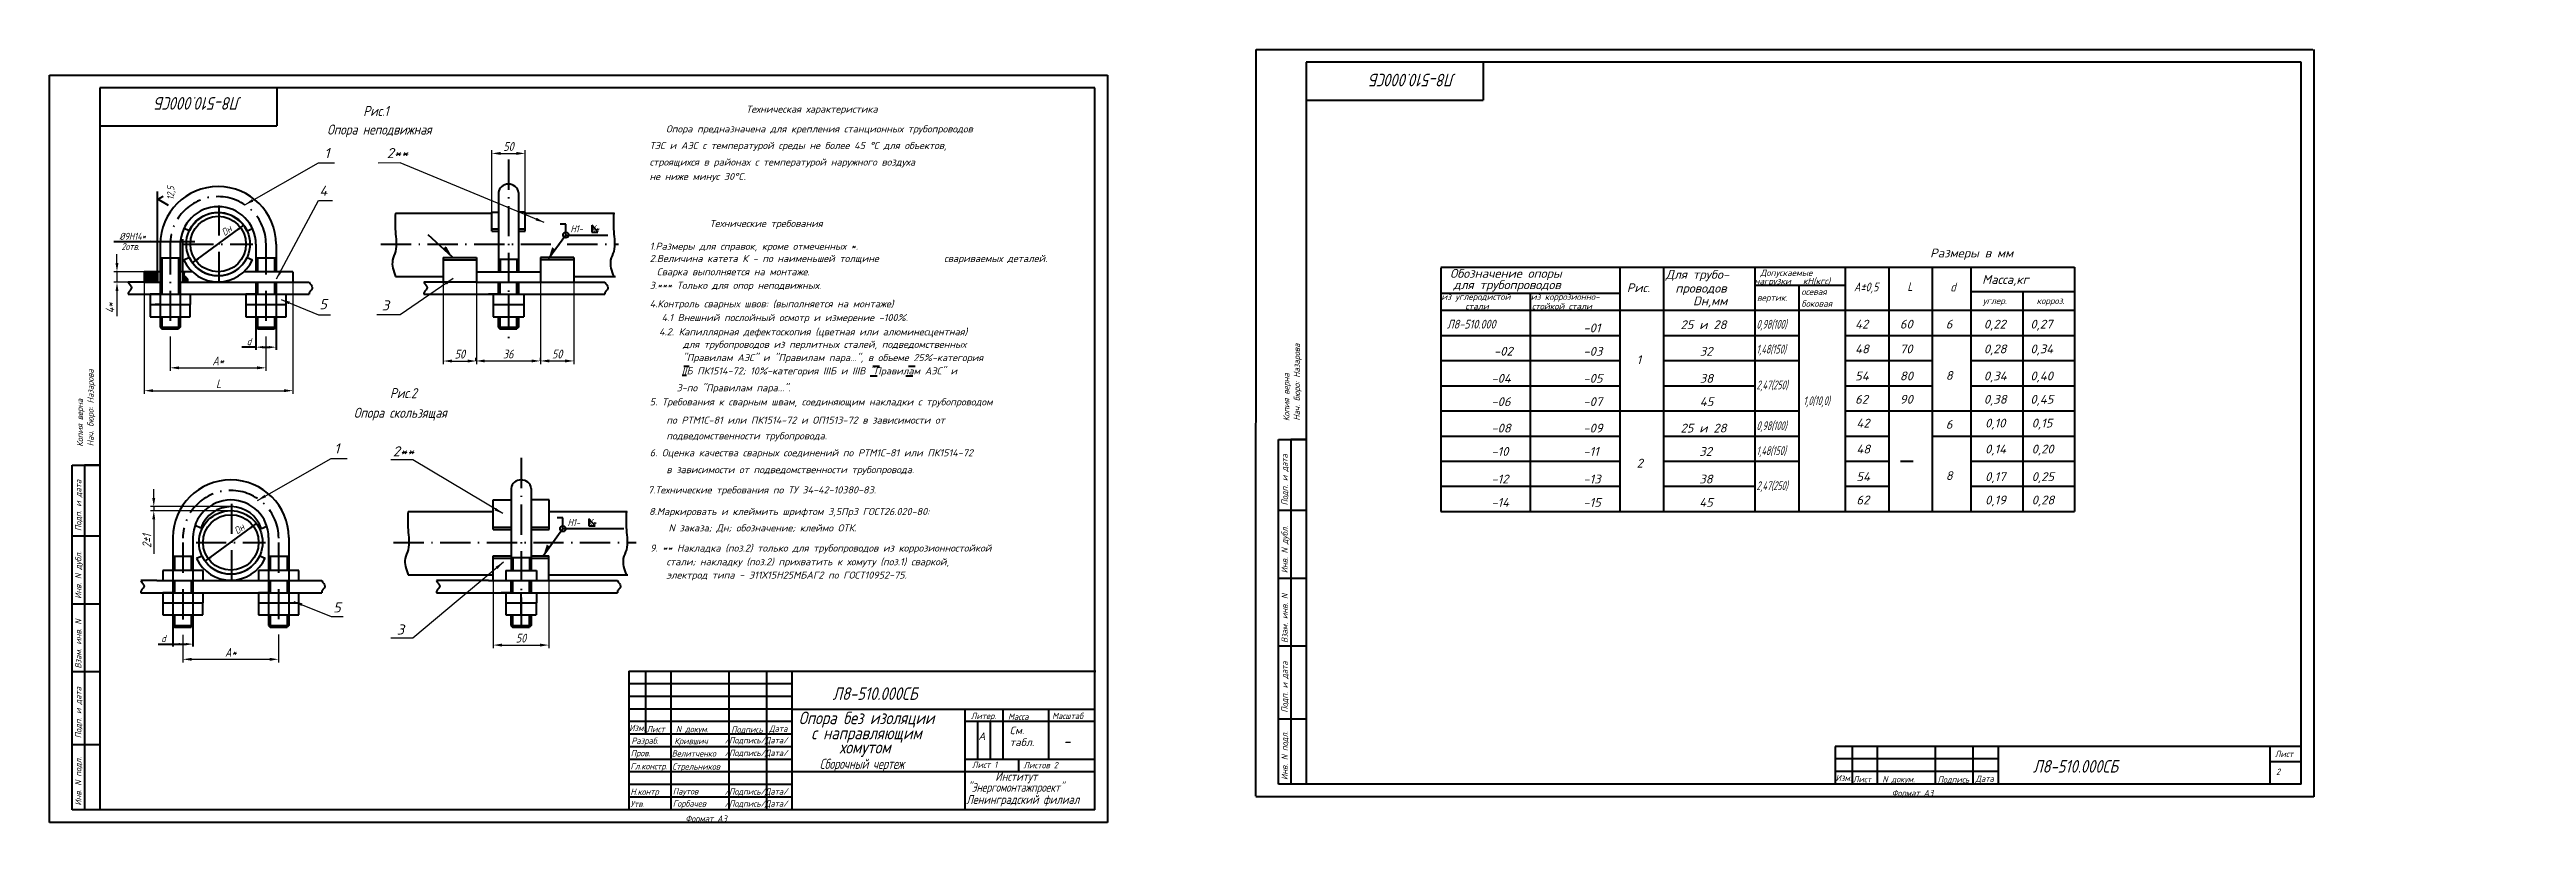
# Model space of a CAD drawing. Extents: x 2364 to 24352926, y -9422284 to 1126.
# Drawn here: x 2735 to 3718, y -930 to -623 of the extents above; entities that cross this region are included whole.
import ezdxf

# ---------------------------------------------------------------- set-up
doc = ezdxf.new("R2010")
doc.units = 0
doc.linetypes.add('ACAD_ISO10W100', pattern=[18.5, 12, -3, 0.5, -3])
doc.layers.get('Defpoints').update_dxf_attribs({"linetype": 'CONTINUOUS'})
doc.layers.add('ОСНОВНЫЕ', color=5, linetype='CONTINUOUS')
doc.layers.add('ТОНКИЕ', color=4, linetype='CONTINUOUS')
doc.styles.add('25', font='romans.shx', dxfattribs={"width": 0.8, "oblique": 15, "height": 2.5})
doc.styles.add('35', font='romans.shx', dxfattribs={"width": 0.8, "oblique": 15, "height": 3.5})
doc.styles.add('5', font='romans.shx', dxfattribs={"oblique": 15, "height": 3.5})
doc.styles.get("Standard").update_dxf_attribs({"font": 'romans.shx'})
doc.dimstyles.get("Standard").update_dxf_attribs({"dimtxt": 0.18, "dimasz": 0.18, "dimexe": 0.18, "dimexo": 0.0625, "dimgap": 0.09, "dimtad": 0, "dimtih": 1, "dimtoh": 1, "dimdec": 4, "dimzin": 0, "dimdsep": 46, "dimtxsty": 'STANDARD', "dimcen": 0.09, "dimadec": 0, "dimazin": 0, "dimtfac": 1, "dimtdec": 4, "dimtofl": 0, "dimtmove": 0, "dimatfit": 3, "dimfxl": 1, "dimtolj": 1, "dimtzin": 0, "dimarcsym": 0})

msp = doc.modelspace()

# ---------------------------------------------------------------- texts
at = {"layer": 'ОСНОВНЫЕ', "color": 4, "lineweight": 40, "style": '5', "oblique": 15}
for s, height, p in [('Техническая характеристика', 2.8, (3011.17825, -647.89644)), ('Опора предназначена для крепления станционных трубопроводов ', 2.8, (2979.388, -655.75873)), ('строящихся в районах с температурой наружного воздуха', 2.8, (2972.85089, -668.93339)), ('ТЭС и АЭС с температурой среды не более 45 %%dС для объектов,', 2.8, (2972.85089, -662.34606)), ('не ниже минус 30%%dC.', 2.8, (2972.85089, -674.6686)), ('Технические требования', 2.8, (2996.6952, -693.34172)), ('2.Величина катета К - по наименьшей толщине', 2.8, (2972.90972, -707.25191)), ('1.Размеры для справок, кроме отмеченных *.', 2.8, (2972.8991, -702.40058)), ('свариваемых деталей.', 2.8, (3089.78614, -707.25204)), ('Размеры в мм', 3.5, (3481.22635, -705.4379)), ('3.*** Только для опор неподвижных.', 2.8, (2972.90972, -717.93601)), ('Сварка выполняется на монтаже.', 2.8, (2975.73915, -712.55389)), ('Обозначение опоры', 3.5, (3290.64935, -713.52937)), ('для трубопроводов', 3.5, (3291.96299, -718.04551)), ('Рис.', 3.5, (3360.81137, -719.24269)), ('Для трубо-', 3.5, (3376.25527, -713.93316)), ('проводов', 3.5, (3380.08376, -719.42284)), ('нагрузки', 2.5, (3411.4543, -716.11964)), ('Допускаемые', 2.5, (3413.86224, -712.79076)), ('кН(кгс)', 2.5, (3430.75505, -716.06374)), ('Масса,кг', 3.5, (3501.87083, -715.96108)), ('4.Контроль сварных швов: (выполняется на монтаже)', 2.8, (2972.90972, -725.27143)), ('из углеродистой', 2.5, (3287.19296, -722.3132)), ('стали', 2.5, (3296.72625, -726.07539)), ('из коррозионно-', 2.5, (3322.6924, -722.3132)), ('стойкой стали', 2.5, (3323.13116, -726.07539)), ('Dн,мм', 3.5, (3387.10998, -724.46763)), ('вертик.', 2.5, (3412.51374, -722.68237)), ('осевая', 2.5, (3430.13766, -720.33334)), ('боковая', 2.5, (3430.13766, -725.03064)), ('углер.', 2.5, (3502.18454, -723.91938)), ('корроз.', 2.5, (3523.52843, -723.91938)), ('4.2. Капиллярная дефектоскопия (цветная или алюминесцентная)', 2.8, (2976.62614, -736.41137)), ('4.1 Внешний послойный осмотр и измерение -100%.', 2.8, (2977.61522, -730.75038)), ('-01', 3.5, (3343.55419, -735.22432)), ('25 и 28', 3.5, (3382.10066, -733.93013)), ('42', 3.5, (3451.44946, -733.71036)), ('60', 3.5, (3469.20553, -733.71036)), ('6', 3.5, (3487.44751, -733.71036)), ('0,22', 3.5, (3502.55818, -733.71036)), ('0,27', 3.5, (3521.03415, -733.71036)), ('для трубопроводов из перлитных сталей, подведомственных', 2.8, (2986.10432, -741.38117)), ('"Правилам АЭС" и "Правилам пара...", в объеме 25%-категория', 2.8, (2985.94872, -746.66169)), ('-02', 3.5, (3308.05475, -744.45943)), ('-03', 3.5, (3343.55419, -744.50297)), ('1', 3.5, (3364.71313, -747.81825)), ('32', 3.5, (3389.78304, -744.50297)), ('48', 3.5, (3451.44946, -743.54369)), ('70', 3.5, (3469.20553, -743.54369)), ('0,28', 3.5, (3502.55818, -743.54369)), ('0,34', 3.5, (3521.03415, -743.54369)), (' 3-по "Правилам пара...".', 2.8, (2981.73817, -758.65021)), ('IIБ ПК1514-72; 10%-категория IIIБ и IIIВ "Правилам АЭС" и ', 2.8, (2985.63802, -751.94222)), ('-04', 3.5, (3307.03454, -755.25015)), ('-05', 3.5, (3343.55419, -755.25015)), ('38', 3.5, (3389.78304, -755.25015)), ('54', 3.5, (3451.44946, -754.29088)), ('80', 3.5, (3469.20553, -754.29088)), ('8', 3.5, (3487.44751, -754.09621)), ('0,34', 3.5, (3502.55818, -754.29088)), ('0,40', 3.5, (3521.03415, -754.29088)), ('5. Требования к сварным швам, соединяющим накладки с трубопроводом', 2.8, (2972.90972, -764.24807)), ('-06', 3.5, (3307.03454, -764.5288)), ('-07', 3.5, (3343.55419, -764.5288)), ('45', 3.5, (3389.78304, -764.5288)), ('62', 3.5, (3451.44946, -763.56952)), ('90', 3.5, (3469.20553, -763.56952)), ('0,38', 3.5, (3502.55818, -763.56952)), ('0,45', 3.5, (3521.03415, -763.56952)), ('по РТМ1С-81 или ПК1514-72 и ОП1513-72 в зависимости от ', 2.8, (2979.53834, -771.49708)), ('подведомственности трубопровода.', 2.8, (2979.53834, -777.73472)), ('-08', 3.5, (3307.03454, -775.02226)), ('-09', 3.5, (3343.55419, -775.02226)), ('25 и 28', 3.5, (3382.10066, -775.02226)), ('42', 3.5, (3451.96188, -773.02871)), ('6', 3.5, (3487.44751, -773.52289)), ('0,10', 3.5, (3503.07061, -773.02871)), ('0,15', 3.5, (3521.54657, -773.02871)), ('6. Оценка качества сварных соединений по РТМ1С-81 или ПК1514-72 ', 2.8, (2972.90972, -784.47804)), ('-10', 3.5, (3307.03454, -784.30091)), ('-11', 3.5, (3343.55419, -784.30091)), ('2', 3.5, (3364.71313, -788.94666)), ('32', 3.5, (3389.57557, -784.30091)), ('48', 3.5, (3451.96188, -783.34163)), ('0,14', 3.5, (3503.07061, -783.34163)), ('0,20', 3.5, (3521.54657, -783.34163)), ('7.Технические требования по ТУ 34-42-10380-83.', 2.8, (2972.18964, -799.24154)), ('в зависимости от подведомственности трубопровода.', 2.8, (2979.53834, -791.18414)), ('-12', 3.5, (3307.03454, -795.26943)), ('-13', 3.5, (3343.55419, -795.26943)), ('38', 3.5, (3389.57557, -795.26943)), ('54', 3.5, (3451.96188, -794.31015)), ('8', 3.5, (3487.44751, -793.90875)), ('0,17', 3.5, (3503.07061, -794.31015)), ('0,25', 3.5, (3521.54657, -794.31015)), ('8.Маркировать и клеймить шрифтом 3,5Пр3 ГОСТ26.020-80:', 2.8, (2972.67221, -807.82385)), ('-14', 3.5, (3307.03454, -804.54807)), ('-15', 3.5, (3343.55419, -804.54807)), ('45', 3.5, (3389.57557, -804.54807)), ('62', 3.5, (3451.96188, -803.5888)), ('0,19', 3.5, (3503.07061, -803.5888)), ('0,28', 3.5, (3521.54657, -803.5888)), ('N заказа; Дн; обозначение; клеймо ОТК.', 2.8, (2980.38203, -814.33736)), ('9. ** Накладка (поз.2) только для трубопроводов из коррозионностойкой', 2.8, (2973.05346, -822.34085)), ('стали; накладку (поз.2) прихватить к хомуту (поз.1) сваркой,', 2.8, (2979.53834, -827.7822)), ('электрод типа - Э11Х15Н25МБАГ2 по ГОСТ10952-75.', 2.8, (2979.53834, -833.07092)), ('А', 3, (3103.35054, -897.19544)), ('См.', 3, (3115.83001, -894.90943)), ('табл.', 3, (3115.83001, -899.60587))]:
    msp.add_text(s, height=height, dxfattribs=at).set_placement(p)
at = {"layer": 'ОСНОВНЫЕ', "color": 4, "linetype": 'Continuous', "lineweight": 40, "style": '5', "oblique": 15}
for s, p in [('1', (2843.7356, -665.96666)), ('2**', (2868.51866, -665.96666)), ('4', (2841.76122, -680.96469)), ('5', (2841.76122, -726.0225)), ('3', (2866.54428, -726.50166)), ('1', (2847.65718, -783.36016)), ('2**', (2870.92173, -784.49031)), ('5', (2847.24669, -846.54822)), ('3', (2872.49062, -855.30767))]:
    msp.add_text(s, height=4, dxfattribs=at).set_placement(p)
at = {"layer": 'ОСНОВНЫЕ', "color": 4, "linetype": 'Continuous', "lineweight": 40, "style": '5', "oblique": 15, "width": 0.8}
for p in [(2941.47626, -695.43026), (2940.32677, -812.16741)]:
    msp.add_text('H1-  К*', height=2.8, dxfattribs=at).set_placement(p)
at = {"layer": 'ОСНОВНЫЕ', "color": 4, "lineweight": 40, "style": '5', "oblique": 15, "width": 0.6}
for s, p in [('0,98(100)', (3412.2935, -733.74205)), ('1,48(150)', (3412.2935, -743.63681)), ('2,47(250)', (3412.2935, -757.87931)), ('1,0(10,0)', (3430.94109, -764.16059)), ('0,98(100)', (3412.2935, -774.07073)), ('1,48(150)', (3412.2935, -783.96549)), ('2,47(250)', (3412.2935, -797.90817))]:
    msp.add_text(s, height=3.5, dxfattribs=at).set_placement(p)
at = {"layer": 'ОСНОВНЫЕ', "style": '5', "oblique": 15, "width": 0.8}
msp.add_text('-', height=5, dxfattribs=at).set_placement((3137.02257, -900.148))
at = {"layer": 'ОСНОВНЫЕ', "color": 4, "linetype": 'Continuous', "lineweight": 40, "char_height": 2.8, "attachment_point": 5, "style": '35'}
for s, insert, rotation in [('12,5', (2783.05216, -679.88852), 89.51015417), ('D{\\Fromans.shx|c204;н}', (2804.90541, -694.75699), 36.46637327), ('D{\\Fromans.shx|c204;н}', (2809.93195, -813.3292), 36.46637327)]:
    msp.add_mtext(s, dxfattribs=dict(at, insert=insert, rotation=rotation))
at = {"layer": 'ОСНОВНЫЕ', "color": 4, "linetype": 'Continuous', "lineweight": 40, "attachment_point": 5, "style": '35'}
for s, insert, char_height in [('%%c{\\Fromans.shx|c204;9}H14*', (2767.60026, -697.05412), 2.8), ('2{\\Fromans.shx|c204;отв.}', (2766.75444, -701.12732), 2.8), ('{\\Fromans.shx|c204;А}±{\\Fromans.shx|c204;0,5}', (3455.84351, -717.56955), 3.5), ('L', (3473.23244, -717.0242), 3.5), ('d', (3490.32426, -717.22096), 3.5), ('\\A1;d', (2813.83303, -738.91031), 2.8), ('\\A1;d', (2779.88631, -856.91814), 2.8)]:
    msp.add_mtext(s, dxfattribs=dict(at, insert=insert, char_height=char_height))
at = {"layer": 'ОСНОВНЫЕ', "color": 4, "linetype": 'Continuous', "lineweight": 40, "char_height": 3.5, "width": 1.6890089, "attachment_point": 9, "style": '35'}
for insert in [(3717.98281, -706.49731), (3717.98281, -717.71826)]:
    msp.add_mtext('\\A1;', dxfattribs=dict(at, insert=insert))
at = {"layer": 'ТОНКИЕ', "lineweight": 80, "style": '25', "oblique": 15, "width": 0.8}
for p in [(3292.93718, -632.43533), (2810.77538, -641.70518)]:
    msp.add_text('Л8-510.000СБ', height=5, rotation=180, dxfattribs=at).set_placement(p)
for s, height, p in [('Рис.1', 4, (2859.18015, -649.22329)), ('Опора неподвижная', 4, (2844.86458, -656.61363)), ('Опора скользящая', 4, (2855.4522, -769.18286)), ('Рис.2', 4, (2869.76777, -761.37264)), ('Л8-510.000СБ', 5, (3045.49119, -881.2894)), ('Опора без изоляции', 5, (3032.05584, -890.93882)), ('с направляющим', 5, (3037.0279, -896.95509)), ('хомутом', 5, (3048.23594, -902.59516)), ('Л8-510.000СБ', 5, (3522.06074, -910.19192))]:
    msp.add_text(s, height=height, dxfattribs=at).set_placement(p)
at = {"layer": 'ТОНКИЕ', "lineweight": 40, "style": '25', "oblique": 15}
for s, height, width, p in [('Л8-510.000', 3.5, 0.8, (3289.44828, -733.70875)), ('Изм.', 2.5, 0.8, (2964.75709, -893.67866)), ('Лист', 2.5, 0.8, (2971.6643, -894.13873)), ('N докум.', 2.5, 0.8, (2983.3298, -894.13873)), ('Подпись', 2.5, 0.8, (3005.27936, -894.29209)), ('Дата', 2.5, 0.8, (3020.32172, -893.98537)), ('Литер.', 2.5, 0.8, (3100.41382, -888.91425)), ('Масса', 2.5, 0.8, (3115.14919, -889.22097)), ('Масштаб', 2.5, 0.8, (3132.64745, -888.91425)), ('Пров.', 2.5, 0.8, (2965.36808, -903.7017)), ('Разраб.', 2.5, 0.8, (2965.64516, -898.77034)), ('Велитченко', 2.5, 0.8, (2981.65056, -903.81136)), ('Крившич', 2.5, 0.8, (2982.66832, -898.8849)), ('/Подпись/Дата/', 2.5, 0.8, (3002.67257, -898.5871)), ('/Подпись/Дата/', 2.5, 0.8, (3002.67257, -903.62394)), ('Лист ', 2.5, 0.8, (3618.12394, -904.01894)), ('Гл.констр.', 2.5, 0.8, (2965.25155, -908.89989)), ('Стрельников', 2.5, 0.8, (2981.84411, -909.03338)), ('Сборочный чертеж', 4, 0.7, (3040.3873, -908.70432)), ('"Энергомонтажпроект"', 3.5, 0.75, (3099.14292, -917.78526)), ('Лист 1', 2.5, 0.8, (3100.8743, -908.31126)), ('Институт', 3.5, 0.8, (3110.09983, -913.4579)), ('Листов 2', 2.5, 0.8, (3121.28893, -908.46462)), ('Изм.', 2.5, 0.8, (3443.69813, -913.5709)), ('Лист', 2.5, 0.8, (3450.60533, -914.03098)), ('N докум.', 2.5, 0.8, (3462.27083, -914.03098)), ('Подпись', 2.5, 0.8, (3484.22039, -914.18433)), ('Дата', 2.5, 0.8, (3499.26275, -913.87762)), ('2', 2.5, 0.8, (3618.57462, -911.07585)), ('Утв.', 2.5, 0.8, (2965.21458, -923.91308)), ('Н.контр', 2.5, 0.8, (2965.25155, -919.02404)), ('Горбачев', 2.5, 0.8, (2982.06948, -923.72912)), ('Паутов', 2.5, 0.8, (2982.06948, -918.88857)), ('/Подпись/Дата/', 2.5, 0.8, (3002.67257, -918.95345)), ('/Подпись/Дата/', 2.5, 0.8, (3002.67257, -923.75199)), ('Ленинградский филиал', 3.5, 0.8, (3098.56558, -922.62476)), ('Формат А3', 2.5, 0.8, (3465.99468, -919.55494)), ('Формат А3', 2.5, 0.8, (2987.05365, -929.73201))]:
    msp.add_text(s, height=height, dxfattribs=dict(at, width=width)).set_placement(p)
at = {"layer": 'ТОНКИЕ', "lineweight": 40, "style": '25', "oblique": 15, "width": 0.8}
for s, p in [('Нач. бюро: Назарова', (3231.08208, -770.29587)), ('Нач. бюро: Назарова', (2752.14104, -780.47295)), ('Копия верна', (3226.90557, -770.49973)), ('Копия верна', (2747.96454, -780.6768)), ('Подп. и дата', (3226.23486, -804.00767)), ('Подп. и дата', (2747.29383, -814.18474)), ('Инв. N дубл.', (3226.23486, -830.96906)), ('Инв. N дубл.', (2747.29383, -841.14613)), ('Взам. инв. N', (3226.23486, -858.66576)), ('Взам. инв. N', (2747.29383, -868.84283)), ('Подп. и дата', (3226.23486, -886.36245)), ('Подп. и дата', (2747.29383, -896.53953)), ('Инв. N подл.', (3226.23486, -913.12377)), ('Инв. N подл.', (2747.29383, -923.30084))]:
    msp.add_text(s, height=2.5, rotation=90, dxfattribs=at).set_placement(p)

# ---------------------------------------------------------------- blocks, each defined once
blk = doc.blocks.new('*D51')
at = {"layer": 'Defpoints', "color": 0, "linetype": 'Continuous', "lineweight": 40, "transparency": 16777216}
for p in [(2782.55, -736.89), (2820.56, -736.89), (2820.56, -749.31)]:
    blk.add_point(p, dxfattribs=at)
at = {"layer": 'ОСНОВНЫЕ', "color": 0, "linetype": 'Continuous', "lineweight": -2, "transparency": 16777216}
for p, q in [((2782.55, -736.89), (2782.55, -750.56)), ((2820.56, -736.89), (2820.56, -750.56)), ((2786.05, -749.31), (2817.06, -749.31))]:
    blk.add_line(p, q, dxfattribs=at)
at = {"layer": 'ОСНОВНЫЕ', "color": 0, "linetype": 'Continuous', "lineweight": 40, "transparency": 16777216}
for points in [[(2786.05, -748.73), (2786.05, -749.89), (2782.55, -749.31)], [(2817.06, -748.73), (2817.06, -749.89), (2820.56, -749.31)]]:
    blk.add_solid(points, dxfattribs=at)
at = {"layer": 'ОСНОВНЫЕ', "color": 0, "linetype": 'Continuous', "lineweight": 40, "transparency": 16777216, "insert": (2801.56, -746.56), "char_height": 3.5, "attachment_point": 5, "style": '35'}
blk.add_mtext('\\A1;A*', dxfattribs=at)
blk = doc.blocks.new('*D50')
at = {"layer": 'Defpoints', "color": 0, "linetype": 'Continuous', "lineweight": 40, "transparency": 16777216}
for p in [(2761.42, -715.3), (2772.25, -711.15), (2772.25, -715.3)]:
    blk.add_point(p, dxfattribs=at)
at = {"layer": 'ОСНОВНЫЕ', "color": 0, "linetype": 'Continuous', "lineweight": -2, "transparency": 16777216}
for p, q in [((2761.42, -707.65), (2761.42, -704.15)), ((2772.25, -711.15), (2760.17, -711.15)), ((2772.25, -715.3), (2760.17, -715.3)), ((2761.42, -711.15), (2761.42, -715.3)), ((2761.42, -718.8), (2761.42, -728.79))]:
    blk.add_line(p, q, dxfattribs=at)
at = {"layer": 'ОСНОВНЫЕ', "color": 0, "linetype": 'Continuous', "lineweight": 40, "transparency": 16777216}
for points in [[(2760.84, -707.65), (2762, -707.65), (2761.42, -711.15)], [(2760.84, -718.8), (2762, -718.8), (2761.42, -715.3)]]:
    blk.add_solid(points, dxfattribs=at)
at = {"layer": 'ОСНОВНЫЕ', "color": 0, "linetype": 'Continuous', "lineweight": 40, "transparency": 16777216, "insert": (2758.67, -725.54), "char_height": 3.5, "attachment_point": 5, "rotation": 90, "style": '35'}
blk.add_mtext('\\A1;4*', dxfattribs=at)
blk = doc.blocks.new('*D49')
at = {"layer": 'Defpoints', "color": 0, "linetype": 'Continuous', "lineweight": 40, "transparency": 16777216}
for p in [(2772.25, -715.3), (2831.28, -715.3), (2831.28, -758.39)]:
    blk.add_point(p, dxfattribs=at)
at = {"layer": 'ОСНОВНЫЕ', "color": 0, "linetype": 'Continuous', "lineweight": -2, "transparency": 16777216}
for p, q in [((2772.25, -715.3), (2772.25, -759.64)), ((2831.28, -715.3), (2831.28, -759.64)), ((2775.75, -758.39), (2827.78, -758.39))]:
    blk.add_line(p, q, dxfattribs=at)
at = {"layer": 'ОСНОВНЫЕ', "color": 0, "linetype": 'Continuous', "lineweight": 40, "transparency": 16777216}
for points in [[(2775.75, -757.81), (2775.75, -758.97), (2772.25, -758.39)], [(2827.78, -757.81), (2827.78, -758.97), (2831.28, -758.39)]]:
    blk.add_solid(points, dxfattribs=at)
at = {"layer": 'ОСНОВНЫЕ', "color": 0, "linetype": 'Continuous', "lineweight": 40, "transparency": 16777216, "insert": (2801.77, -755.64), "char_height": 3.5, "attachment_point": 5, "style": '35'}
blk.add_mtext('\\A1;L', dxfattribs=at)
blk = doc.blocks.new('*D48')
at = {"layer": 'Defpoints', "color": 0, "linetype": 'Continuous', "lineweight": 40, "transparency": 16777216}
for p in [(2923.51, -664.1), (2910.18, -687.5), (2923.51, -687.5)]:
    blk.add_point(p, dxfattribs=at)
at = {"layer": 'ОСНОВНЫЕ', "color": 0, "linetype": 'Continuous', "lineweight": -2, "transparency": 16777216}
for p, q in [((2910.18, -687.5), (2910.18, -662.85)), ((2913.68, -664.1), (2920.01, -664.1)), ((2923.51, -687.5), (2923.51, -662.85))]:
    blk.add_line(p, q, dxfattribs=at)
at = {"layer": 'ОСНОВНЫЕ', "color": 0, "linetype": 'Continuous', "lineweight": 40, "transparency": 16777216}
for points in [[(2913.68, -663.52), (2913.68, -664.68), (2910.18, -664.1)], [(2920.01, -663.52), (2920.01, -664.68), (2923.51, -664.1)]]:
    blk.add_solid(points, dxfattribs=at)
at = {"layer": 'ОСНОВНЫЕ', "color": 0, "linetype": 'Continuous', "lineweight": 40, "transparency": 16777216, "insert": (2916.85, -661.35), "char_height": 3.5, "attachment_point": 5, "style": '35'}
blk.add_mtext('\\A1;50', dxfattribs=at)
blk = doc.blocks.new('*D47')
at = {"layer": 'Defpoints', "color": 0, "linetype": 'Continuous', "lineweight": 40, "transparency": 16777216}
for p in [(2890.87, -715.3), (2904.2, -715.3), (2904.2, -746.61)]:
    blk.add_point(p, dxfattribs=at)
at = {"layer": 'ОСНОВНЫЕ', "color": 0, "linetype": 'Continuous', "lineweight": -2, "transparency": 16777216}
for p, q in [((2890.87, -715.3), (2890.87, -747.86)), ((2904.2, -715.3), (2904.2, -747.86)), ((2894.37, -746.61), (2900.7, -746.61))]:
    blk.add_line(p, q, dxfattribs=at)
at = {"layer": 'ОСНОВНЫЕ', "color": 0, "linetype": 'Continuous', "lineweight": 40, "transparency": 16777216}
for points in [[(2894.37, -746.03), (2894.37, -747.19), (2890.87, -746.61)], [(2900.7, -746.03), (2900.7, -747.19), (2904.2, -746.61)]]:
    blk.add_solid(points, dxfattribs=at)
at = {"layer": 'ОСНОВНЫЕ', "color": 0, "linetype": 'Continuous', "lineweight": 40, "transparency": 16777216, "insert": (2897.53, -743.86), "char_height": 3.5, "attachment_point": 5, "style": '35'}
blk.add_mtext('\\A1;50', dxfattribs=at)
blk = doc.blocks.new('*D46')
at = {"layer": 'Defpoints', "color": 0, "linetype": 'Continuous', "lineweight": 40, "transparency": 16777216}
for p in [(2929.5, -715.3), (2942.83, -715.3), (2942.83, -746.58)]:
    blk.add_point(p, dxfattribs=at)
at = {"layer": 'ОСНОВНЫЕ', "color": 0, "linetype": 'Continuous', "lineweight": -2, "transparency": 16777216}
for p, q in [((2929.5, -715.3), (2929.5, -747.83)), ((2942.83, -715.3), (2942.83, -747.83)), ((2933, -746.58), (2939.33, -746.58))]:
    blk.add_line(p, q, dxfattribs=at)
at = {"layer": 'ОСНОВНЫЕ', "color": 0, "linetype": 'Continuous', "lineweight": 40, "transparency": 16777216}
for points in [[(2933, -745.99), (2933, -747.16), (2929.5, -746.58)], [(2939.33, -745.99), (2939.33, -747.16), (2942.83, -746.58)]]:
    blk.add_solid(points, dxfattribs=at)
at = {"layer": 'ОСНОВНЫЕ', "color": 0, "linetype": 'Continuous', "lineweight": 40, "transparency": 16777216, "insert": (2936.16, -743.83), "char_height": 3.5, "attachment_point": 5, "style": '35'}
blk.add_mtext('\\A1;50', dxfattribs=at)
blk = doc.blocks.new('*D45')
at = {"layer": 'Defpoints', "color": 0, "linetype": 'Continuous', "lineweight": 40, "transparency": 16777216}
for p in [(2903.93, -746.58), (2929.5, -746.58), (2929.5, -746.58)]:
    blk.add_point(p, dxfattribs=at)
at = {"layer": 'ОСНОВНЫЕ', "color": 0, "linetype": 'Continuous', "lineweight": -2, "transparency": 16777216}
for p, q in [((2903.93, -746.58), (2903.93, -745.33)), ((2907.43, -746.58), (2926, -746.58)), ((2929.5, -746.58), (2929.5, -745.33))]:
    blk.add_line(p, q, dxfattribs=at)
at = {"layer": 'ОСНОВНЫЕ', "color": 0, "linetype": 'Continuous', "lineweight": 40, "transparency": 16777216}
for points in [[(2907.43, -745.99), (2907.43, -747.16), (2903.93, -746.58)], [(2926, -745.99), (2926, -747.16), (2929.5, -746.58)]]:
    blk.add_solid(points, dxfattribs=at)
at = {"layer": 'ОСНОВНЫЕ', "color": 0, "linetype": 'Continuous', "lineweight": 40, "transparency": 16777216, "insert": (2916.71, -743.83), "char_height": 3.5, "attachment_point": 5, "style": '35'}
blk.add_mtext('\\A1;36', dxfattribs=at)
blk = doc.blocks.new('*D44')
at = {"layer": 'Defpoints', "color": 0, "linetype": 'Continuous', "lineweight": 40, "transparency": 16777216}
for p in [(2787.58, -855.47), (2825.59, -855.34), (2825.59, -865.15)]:
    blk.add_point(p, dxfattribs=at)
at = {"layer": 'ОСНОВНЫЕ', "color": 0, "linetype": 'Continuous', "lineweight": -2, "transparency": 16777216}
for p, q in [((2787.58, -855.47), (2787.58, -866.4)), ((2825.59, -855.34), (2825.59, -866.4)), ((2791.08, -865.15), (2822.09, -865.15))]:
    blk.add_line(p, q, dxfattribs=at)
at = {"layer": 'ОСНОВНЫЕ', "color": 0, "linetype": 'Continuous', "lineweight": 40, "transparency": 16777216}
for points in [[(2791.08, -864.57), (2791.08, -865.74), (2787.58, -865.15)], [(2822.09, -864.57), (2822.09, -865.74), (2825.59, -865.15)]]:
    blk.add_solid(points, dxfattribs=at)
at = {"layer": 'ОСНОВНЫЕ', "color": 0, "linetype": 'Continuous', "lineweight": 40, "transparency": 16777216, "insert": (2806.58, -862.4), "char_height": 3.5, "attachment_point": 5, "style": '35'}
blk.add_mtext('\\A1;A*', dxfattribs=at)
blk = doc.blocks.new('*D43')
at = {"layer": 'Defpoints', "color": 0, "linetype": 'Continuous', "lineweight": 40, "transparency": 16777216}
for p in [(2776.02, -806.08), (2806.86, -806.08), (2806.88, -804.49)]:
    blk.add_point(p, dxfattribs=at)
at = {"layer": 'ОСНОВНЫЕ', "color": 0, "linetype": 'Continuous', "lineweight": -2, "transparency": 16777216}
for p, q in [((2806.88, -804.49), (2774.77, -804.49)), ((2806.86, -806.08), (2774.77, -806.08)), ((2776.02, -800.99), (2776.02, -797.49)), ((2776.02, -804.49), (2776.02, -806.08)), ((2776.02, -809.58), (2776.02, -823.21))]:
    blk.add_line(p, q, dxfattribs=at)
at = {"layer": 'ОСНОВНЫЕ', "color": 0, "linetype": 'Continuous', "lineweight": 40, "transparency": 16777216}
for points in [[(2775.43, -800.99), (2776.6, -800.99), (2776.02, -804.49)], [(2775.43, -809.58), (2776.6, -809.58), (2776.02, -806.08)]]:
    blk.add_solid(points, dxfattribs=at)
at = {"layer": 'ОСНОВНЫЕ', "color": 0, "linetype": 'Continuous', "lineweight": 40, "transparency": 16777216, "insert": (2773.27, -818.15), "char_height": 3.5, "attachment_point": 5, "rotation": 90, "style": '35'}
blk.add_mtext('\\A1;2±1', dxfattribs=at)
blk = doc.blocks.new('*D42')
at = {"layer": 'Defpoints', "color": 0, "linetype": 'Continuous', "lineweight": 40, "transparency": 16777216}
for p in [(2910.75, -833.87), (2932.87, -833.87), (2932.87, -859.49)]:
    blk.add_point(p, dxfattribs=at)
at = {"layer": 'ОСНОВНЫЕ', "color": 0, "linetype": 'Continuous', "lineweight": -2, "transparency": 16777216}
for p, q in [((2910.75, -833.87), (2910.75, -860.74)), ((2932.87, -833.87), (2932.87, -860.74)), ((2914.25, -859.49), (2929.37, -859.49))]:
    blk.add_line(p, q, dxfattribs=at)
at = {"layer": 'ОСНОВНЫЕ', "color": 0, "linetype": 'Continuous', "lineweight": 40, "transparency": 16777216}
for points in [[(2914.25, -858.91), (2914.25, -860.08), (2910.75, -859.49)], [(2929.37, -858.91), (2929.37, -860.08), (2932.87, -859.49)]]:
    blk.add_solid(points, dxfattribs=at)
at = {"layer": 'ОСНОВНЫЕ', "color": 0, "linetype": 'Continuous', "lineweight": 40, "transparency": 16777216, "insert": (2921.81, -856.74), "char_height": 3.5, "attachment_point": 5, "style": '35'}
blk.add_mtext('\\A1;50', dxfattribs=at)

# ---------------------------------------------------------------- dimensions: what is measured, and where the dimension line sits
at = {"layer": 'ОСНОВНЫЕ', "color": 4, "linetype": 'Continuous', "lineweight": 40}
for base, p1, p2, text, picture, middle in [((2923.51469, -664.09995), (2910.18359, -687.49716), (2923.51469, -687.49716), '50', '*D48', (2916.84914, -661.34995)), ((2831.27954, -758.38977), (2772.25207, -715.29778), (2831.27954, -715.29778), 'L', '*D49', (2801.7658, -755.63977)), ((2904.19884, -746.61103), (2890.86774, -715.29778), (2904.19884, -715.29778), '50', '*D47', (2897.53329, -743.86103)), ((2942.83054, -746.57538), (2929.49944, -715.29778), (2942.83054, -715.29778), '50', '*D46', (2936.16499, -743.82538)), ((2820.56083, -749.30918), (2782.55426, -736.89416), (2820.56083, -736.89416), 'A*', '*D51', (2801.55754, -746.55918)), ((2929.49944, -746.57538), (2903.92577, -746.57538), (2929.49944, -746.57538), '36', '*D45', (2916.7126, -743.82538)), ((2932.87016, -859.49354), (2910.75365, -833.87), (2932.87016, -833.87), '50', '*D42', (2921.8119, -856.74354)), ((2825.58737, -865.15199), (2787.5808, -855.46637), (2825.58737, -855.34302), 'A*', '*D44', (2806.58408, -862.40199))]:
    dim = msp.add_linear_dim(base=base, p1=p1, p2=p2, text=text, dimstyle='STANDARD', override={"dimtxt": 2.5, "dimasz": 3.5, "dimexe": 1.25, "dimexo": 0, "dimgap": 1, "dimtad": 1, "dimtih": 0, "dimtoh": 0, "dimzin": 8, "dimlunit": 6, "dimtxsty": '35', "dimcen": -2.5, "dimtofl": 1}, dxfattribs=at)
    dim.commit()
    dim.dimension.update_dxf_attribs({"geometry": picture, "text_midpoint": middle})
for base, p1, p2, text, picture, middle in [((2761.42, -715.29778), (2772.25207, -711.15402), (2772.25207, -715.29778), '4*', '*D50', (2758.67, -725.5434)), ((2776.01759, -806.07647), (2806.87767, -804.48816), (2806.85944, -806.07647), '2±1', '*D43', (2773.26759, -818.14538))]:
    dim = msp.add_linear_dim(base=base, p1=p1, p2=p2, angle=90, text=text, dimstyle='STANDARD', override={"dimtxt": 2.5, "dimasz": 3.5, "dimexe": 1.25, "dimexo": 0, "dimgap": 1, "dimtad": 1, "dimtih": 0, "dimtoh": 0, "dimzin": 8, "dimlunit": 6, "dimtxsty": '35', "dimcen": -2.5, "dimtofl": 1}, dxfattribs=at)
    dim.commit()
    dim.dimension.update_dxf_attribs({"geometry": picture, "text_midpoint": middle})

# ---------------------------------------------------------------- hatches: boundary and pattern name
at = {"layer": 'ОСНОВНЫЕ', "linetype": 'Continuous', "lineweight": 40}
for points in [[(2894.50995, -705.26389), (2892.19156, -701.19775), (2891.18158, -702.27689)], [(2932.77787, -705.85831), (2934.17264, -701.39031), (2935.39011, -702.22838)], [(2930.66169, -823.9857), (2932.05646, -819.51769), (2933.27393, -820.35577)]]:
    msp.add_hatch(color=4, dxfattribs=at).paths.add_polyline_path(points)
h = msp.add_hatch(dxfattribs=at)
h.set_pattern_fill('LINE', color=4, scale=0.2, angle=45, style=0)
h.set_pattern_definition([(45, (6913.342, -1147.74427), (-0.44901281, 0.44901281), [])])
h.paths.add_polyline_path([(2777.56294, -711.15402), (2772.25207, -711.15402), (2772.25207, -715.29778), (2777.56294, -715.29778)])
edge = h.paths.add_edge_path()
edge.add_spline(control_points=[(2789.47368, -715.29778), (2789.47809, -715.12447), (2789.48773, -714.74628), (2789.38391, -713.9993), (2788.83845, -713.33556), (2787.73766, -712.66987), (2788.07163, -711.76136), (2788.29489, -711.15402)], knot_values=[0, 0, 0, 0, 0.651583455, 1.421912372, 2.761699612, 3.773641345, 5.814351804, 5.814351804, 5.814351804, 5.814351804], degree=3, periodic=0)
edge.add_line((2788.29489, -711.15402), (2787.54558, -711.15402))
edge.add_line((2787.54558, -711.15402), (2787.54558, -715.29778))
edge.add_line((2787.54558, -715.29778), (2789.47368, -715.29778))

# ---------------------------------------------------------------- linework, layer by layer
at = {"layer": 'ОСНОВНЫЕ', "color": 4, "linetype": 'Continuous', "lineweight": 40}
for p, q in [((3213.5071, -919.56126), (3213.72251, -622.79837)), ((3213.72249, -622.81531), (3633.16138, -622.81623)), ((3633.58339, -622.81623), (3633.58339, -919.81623)), ((2734.64236, -632.99331), (2944.64236, -632.99331)), ((2734.64236, -929.99331), (2734.64236, -632.99331)), ((2944.64236, -632.99331), (3154.64236, -632.99331)), ((3154.64236, -632.99331), (3154.64236, -929.99331)), ((2777.56294, -711.15402), (2777.56294, -679.30208)), ((2871.94794, -687.7926), (2910.18359, -687.7926)), ((2923.51469, -687.7926), (2958.90091, -687.7926)), ((2777.56294, -711.15402), (2777.56294, -698.15183)), ((2787.54558, -711.15402), (2787.54558, -698.15183)), ((2791.4262, -707.63348), (2811.73548, -692.62384)), ((2894.62495, -705.39835), (2884.93539, -696.44065)), ((2932.77812, -705.85267), (2939.60971, -696.39388)), ((2939.60971, -692.21886), (2937.37383, -692.21886)), ((2939.60971, -696.44568), (2939.60971, -692.21886)), ((2939.60971, -696.53128), (2956.34316, -696.53128)), ((2949.88197, -692.59985), (2949.88197, -695.34742)), ((2952.36987, -695.34742), (2949.88197, -692.59985)), ((2949.88197, -695.34742), (2952.36987, -695.34742)), ((2760.21939, -699.15183), (2777.56294, -699.15183)), ((2777.56294, -699.15183), (2792.38294, -699.15183)), ((2779.21789, -705.63077), (2779.21789, -720.09778)), ((2785.89063, -705.63077), (2785.89063, -720.09778)), ((2817.22446, -705.63077), (2817.22446, -711.15402)), ((2823.89719, -705.63077), (2823.89719, -711.15402)), ((2891.16091, -702.29985), (2892.16369, -701.21401)), ((2913.51289, -706.16402), (2913.51289, -711.15402)), ((2920.18562, -706.16402), (2920.18562, -711.15402)), ((2772.25207, -715.29778), (2765.85207, -715.29778)), ((2765.85207, -715.29778), (2765.85207, -715.29778)), ((2772.25207, -715.29778), (2778.5541, -715.29778)), ((2786.55419, -715.29778), (2831.27954, -715.29778)), ((2817.22446, -715.29778), (2817.22446, -720.09778)), ((2823.89719, -715.29778), (2823.89719, -720.09778)), ((2831.27954, -715.29778), (2837.67954, -715.29778)), ((2871.94794, -713.04391), (2890.86774, -713.04391)), ((2903.92577, -715.29778), (2883.22365, -715.29778)), ((2903.92577, -715.29778), (2948.65112, -715.29778)), ((2913.40225, -715.29778), (2913.40225, -720.09778)), ((2920.07498, -715.29778), (2920.07498, -720.09778)), ((2942.83054, -713.04391), (2959.26446, -713.04391)), ((2948.65112, -715.29778), (2955.05112, -715.29778)), ((2765.85207, -720.09778), (2837.67954, -720.09778)), ((2778.5541, -720.09778), (2774.5541, -720.09778)), ((2778.5541, -724.09778), (2776.5541, -724.09778)), ((2790.55419, -724.09778), (2790.55419, -724.09778)), ((2816.56066, -720.09778), (2812.56066, -720.09778)), ((2828.56076, -724.09778), (2828.56076, -724.09778)), ((2883.22365, -720.09778), (2955.05112, -720.09778)), ((2912.84898, -720.09778), (2908.84898, -720.09778)), ((2779.21789, -728.99915), (2779.21789, -733.81452)), ((2785.89063, -728.99915), (2785.89063, -733.81452)), ((2816.60749, -733.15845), (2816.60749, -742.11031)), ((2817.22446, -728.99915), (2817.22446, -733.81452)), ((2823.89719, -728.99915), (2823.89719, -733.81452)), ((2824.60781, -733.15845), (2824.60781, -742.11031)), ((2913.40225, -729.04591), (2913.40225, -733.81452)), ((2920.07498, -729.04591), (2920.07498, -733.81452)), ((3287.0389, -736.40742), (3357.98846, -736.40742)), ((3375.42539, -736.40742), (3429.12914, -736.40742)), ((3447.49473, -736.40742), (3538.5582, -736.40742)), ((2816.60749, -741.11031), (2810.97743, -741.11031)), ((2819.40749, -741.11031), (2821.80781, -741.11031)), ((3287.0389, -746.40742), (3357.98846, -746.40742)), ((3375.42539, -746.40742), (3429.12914, -746.40742)), ((3447.49473, -746.40742), (3482.04936, -746.40742)), ((3497.37212, -746.40742), (3538.5582, -746.40742)), ((2985.77859, -752.24111), (2987.51191, -752.24111)), ((2986.43605, -748.65683), (2988.52799, -748.65683)), ((3060.49409, -752.48843), (3063.16644, -752.48843)), ((3061.47856, -748.69247), (3064.15091, -748.69247)), ((3074.65307, -752.48843), (3077.32542, -752.48843)), ((3075.63754, -748.69247), (3078.30989, -748.69247)), ((3287.0389, -756.40742), (3357.98846, -756.40742)), ((3375.42539, -756.40742), (3411.70999, -756.40742)), ((3447.49473, -756.40742), (3482.04936, -756.40742)), ((3497.37212, -756.40742), (3538.5582, -756.40742)), ((3287.0389, -766.40742), (3429.12914, -766.40742)), ((3447.49473, -766.40742), (3538.5582, -766.40742)), ((3287.0389, -776.40742), (3357.98846, -776.40742)), ((3375.42539, -776.40742), (3429.12914, -776.40742)), ((3447.49473, -776.40742), (3464.90881, -776.40742)), ((3482.04936, -776.40742), (3538.5582, -776.40742)), ((3287.0389, -786.40742), (3357.98846, -786.40742)), ((3375.42539, -786.40742), (3429.12914, -786.40742)), ((3447.49473, -786.40742), (3464.90881, -786.40742)), ((3469.45147, -786.41625), (3474.49035, -786.41625)), ((3497.37212, -786.40742), (3538.5582, -786.40742)), ((3287.0389, -796.40742), (3357.98846, -796.40742)), ((3375.42539, -796.40742), (3411.70999, -796.40742)), ((3447.49473, -796.40742), (3464.90881, -796.40742)), ((3497.37212, -796.40742), (3538.5582, -796.40742)), ((2796.45274, -826.20569), (2816.76202, -811.19605)), ((2876.97448, -806.36481), (2910.81743, -806.36481)), ((2930.66194, -823.98006), (2938.46022, -813.18282)), ((2932.93393, -806.36481), (2963.92745, -806.36481)), ((2938.46022, -808.95601), (2936.22433, -808.95601)), ((2938.46022, -813.18282), (2938.46022, -808.95601)), ((2938.46022, -813.18282), (2962.60366, -813.15114)), ((2948.73248, -809.337), (2948.73248, -812.08456)), ((2951.22037, -812.08456), (2948.73248, -809.337)), ((2948.73248, -812.08456), (2951.22037, -812.08456)), ((2784.24443, -824.20299), (2784.24443, -829.8818)), ((2790.91717, -824.20299), (2790.91717, -829.8818)), ((2822.251, -824.20299), (2822.251, -829.72623)), ((2828.92373, -824.20299), (2828.92373, -829.72623)), ((2918.53943, -824.73623), (2918.53943, -829.72623)), ((2925.21216, -824.73623), (2925.21216, -829.72623)), ((2770.87861, -833.87), (2770.87861, -833.87)), ((2777.27861, -833.87), (2770.87861, -833.87)), ((2777.27861, -833.87), (2783.58064, -833.87)), ((2784.24443, -833.8818), (2784.24443, -838.67)), ((2790.91717, -833.8818), (2790.91717, -838.67)), ((2791.58073, -833.87), (2836.30608, -833.87)), ((2795.58073, -833.8818), (2795.58073, -833.8818)), ((2815.28518, -833.87), (2821.5872, -833.87)), ((2822.251, -833.87), (2822.251, -838.67)), ((2828.92373, -833.87), (2828.92373, -838.67)), ((2833.5873, -833.8818), (2833.5873, -833.8818)), ((2836.30608, -833.87), (2842.70608, -833.87)), ((2876.97448, -831.61613), (2910.75365, -831.61613)), ((2908.95231, -833.87), (2888.25019, -833.87)), ((2908.95231, -833.87), (2953.67766, -833.87)), ((2918.42879, -833.87), (2918.42879, -838.67)), ((2925.10152, -833.87), (2925.10152, -838.67)), ((2932.87016, -831.61613), (2964.291, -831.61613)), ((2953.67766, -833.87), (2960.07766, -833.87)), ((2770.87861, -838.67), (2842.70608, -838.67)), ((2783.58064, -838.67), (2779.58064, -838.67)), ((2795.58073, -842.67), (2795.58073, -842.67)), ((2821.5872, -838.67), (2817.5872, -838.67)), ((2833.5873, -842.67), (2833.5873, -842.67)), ((2888.25019, -838.67), (2960.07766, -838.67)), ((2917.87552, -838.67), (2913.87552, -838.67)), ((2783.58064, -851.73066), (2783.58064, -860.11814)), ((2784.24443, -847.46111), (2784.24443, -852.38673)), ((2790.91717, -847.46111), (2790.91717, -852.38673)), ((2791.58096, -851.73066), (2791.58096, -860.11814)), ((2822.251, -847.45238), (2822.251, -852.38673)), ((2828.92373, -847.45828), (2828.92373, -852.38673)), ((2918.42879, -847.46111), (2918.42879, -852.38673)), ((2925.10152, -847.46111), (2925.10152, -852.38673)), ((2777.72472, -859.11814), (2788.78096, -859.11814)), ((3633.58339, -919.81623), (3213.58339, -919.81623)), ((3154.64236, -929.99331), (2734.64236, -929.99331))]:
    msp.add_line(p, q, dxfattribs=at)
at = {"layer": 'ОСНОВНЫЕ', "lineweight": 100}
for p, q in [((3628.58339, -627.81623), (3233.58339, -627.81623)), ((3628.58339, -914.81623), (3628.58339, -627.81623)), ((3149.64236, -637.99331), (2754.64236, -637.99331)), ((3149.64236, -924.99331), (3149.64236, -637.99331))]:
    msp.add_line(p, q, dxfattribs=at)
at = {"layer": 'ОСНОВНЫЕ', "lineweight": 80}
for p, q in [((3233.58339, -627.81623), (3233.58339, -914.81623)), ((3303.84998, -627.6801), (3303.84998, -642.90373)), ((2754.64236, -637.99331), (2754.64236, -924.99331)), ((2824.90895, -637.85717), (2824.90895, -653.0808)), ((3303.84998, -643.02978), (3233.44899, -643.02978)), ((2824.90895, -653.20685), (2754.50796, -653.20685)), ((2910.18359, -694.99789), (2910.18359, -687.49716)), ((2910.18359, -687.49716), (2912.84914, -687.49716)), ((2912.84914, -679.68082), (2912.84914, -711.15402)), ((2920.84914, -679.68082), (2920.84914, -711.15402)), ((2923.51469, -687.49716), (2920.84914, -687.49716)), ((2923.51469, -694.99789), (2923.51469, -687.49716)), ((2790.16767, -694.90602), (2787.99128, -693.89431)), ((2815.22756, -694.01685), (2813.03704, -694.99789)), ((2910.18359, -694.01685), (2912.84914, -694.01685)), ((2910.18359, -694.99789), (2912.84914, -694.99789)), ((2920.84914, -694.01685), (2923.51469, -694.01685)), ((2920.84914, -694.99789), (2923.51469, -694.99789)), ((2778.5541, -700.2182), (2778.5541, -733.15845)), ((2778.5541, -705.63077), (2786.55419, -705.63077)), ((2786.55419, -700.2182), (2786.55419, -733.15868)), ((2790.16767, -705.53037), (2787.99128, -706.54209)), ((2813.0512, -705.40785), (2815.22756, -706.41955)), ((2816.56066, -705.63077), (2824.56076, -705.63077)), ((2816.60749, -700.2182), (2816.60749, -711.15402)), ((2824.60758, -700.2182), (2824.60758, -711.15402)), ((2890.86774, -705.40785), (2904.19884, -705.40785)), ((2890.86774, -705.40785), (2890.86774, -715.29778)), ((2890.86774, -706.41955), (2904.19884, -706.41955)), ((2904.19884, -705.40785), (2904.19884, -715.29778)), ((2912.84909, -706.16402), (2920.84919, -706.16402)), ((2942.83054, -705.40785), (2929.49944, -705.40785)), ((2929.49944, -705.40785), (2929.49944, -715.29778)), ((2942.83054, -706.41955), (2929.49944, -706.41955)), ((2942.83054, -705.40785), (2942.83054, -715.29778)), ((2772.25207, -711.15402), (2772.25207, -715.29778)), ((2778.5541, -711.15402), (2772.25207, -711.15402)), ((2777.56294, -711.15402), (2777.56294, -715.29778)), ((2791.37057, -711.15402), (2786.55419, -711.15402)), ((2787.54558, -711.15402), (2787.54558, -715.29778)), ((2831.27954, -711.15402), (2811.7911, -711.15402)), ((2816.60749, -715.29778), (2816.60749, -733.15845)), ((2824.60758, -715.29778), (2824.60758, -733.15868)), ((2831.27954, -711.15402), (2831.27954, -715.29778)), ((2904.19884, -711.15402), (2929.49944, -711.15402)), ((2912.78527, -715.29778), (2912.78527, -720.09778)), ((2920.78536, -715.29778), (2920.78536, -720.09778)), ((2774.5541, -720.09778), (2774.5541, -724.09778)), ((2774.5541, -724.09778), (2786.55419, -724.09778)), ((2774.56389, -724.09778), (2774.56389, -728.99915)), ((2786.55419, -724.09778), (2790.55419, -724.09778)), ((2790.52683, -728.99915), (2790.52683, -724.09778)), ((2790.55419, -724.09778), (2790.55419, -720.09778)), ((2812.56066, -720.09778), (2812.56066, -724.09778)), ((2812.56066, -724.09778), (2824.56076, -724.09778)), ((2812.57046, -724.09778), (2812.57046, -728.99915)), ((2824.56076, -724.09778), (2828.56076, -724.09778)), ((2828.53339, -728.99915), (2828.53339, -724.09778)), ((2828.56076, -724.09778), (2828.56076, -720.09778)), ((2910.81657, -720.09778), (2910.81657, -724.09778)), ((2910.82636, -724.09778), (2910.82636, -729.04591)), ((2910.82636, -724.09778), (2920.84907, -724.09778)), ((2920.84907, -724.09778), (2922.88171, -724.09778)), ((2922.87192, -724.09778), (2922.87192, -729.04591)), ((2922.88171, -720.09778), (2922.88171, -724.09778)), ((2774.56389, -728.99915), (2786.55419, -728.99915)), ((2778.5541, -733.15845), (2786.55419, -733.15845)), ((2778.5541, -733.15845), (2779.21789, -733.81452)), ((2779.21789, -733.81452), (2785.89063, -733.81452)), ((2786.55442, -733.15845), (2785.89063, -733.81452)), ((2786.55419, -728.99915), (2790.52683, -728.99915)), ((2812.57046, -728.99915), (2824.56076, -728.99915)), ((2816.60749, -733.15845), (2817.27128, -733.81452)), ((2816.60749, -733.15845), (2824.60758, -733.15845)), ((2817.27128, -733.81452), (2823.94402, -733.81452)), ((2824.60781, -733.15845), (2823.94402, -733.81452)), ((2824.56076, -728.99915), (2828.53339, -728.99915)), ((2910.82636, -729.04591), (2920.84907, -729.04591)), ((2912.78527, -729.04591), (2912.78527, -733.15845)), ((2912.78527, -733.15845), (2913.44907, -733.81452)), ((2912.78527, -733.15845), (2920.78536, -733.15845)), ((2913.44907, -733.81452), (2920.1218, -733.81452)), ((2920.7856, -733.15845), (2920.1218, -733.81452)), ((2920.78536, -729.04591), (2920.78536, -733.15868)), ((2920.84907, -729.04591), (2922.87192, -729.04591)), ((2910.81743, -801.77675), (2917.87568, -801.77675)), ((2910.81743, -813.5701), (2910.81743, -801.77675)), ((2910.81743, -806.36481), (2910.81743, -806.06937)), ((2917.87568, -797.22561), (2917.87568, -829.72623)), ((2925.87568, -797.22561), (2925.87568, -829.72623)), ((2932.93393, -801.77675), (2925.87568, -801.77675)), ((2932.93393, -813.5701), (2932.93393, -801.77675)), ((2932.93393, -806.36481), (2932.93393, -806.06937)), ((2794.75362, -813.06884), (2792.3974, -811.97353)), ((2820.94815, -812.37181), (2818.75763, -813.35285)), ((2910.81743, -812.58906), (2917.87568, -812.58906)), ((2910.81743, -813.5701), (2917.87568, -813.5701)), ((2925.87568, -812.58906), (2932.93393, -812.58906)), ((2925.87568, -813.5701), (2932.93393, -813.5701)), ((2783.58064, -816.7712), (2783.58064, -851.73066)), ((2783.58064, -824.20299), (2791.58073, -824.20299)), ((2791.58073, -816.7712), (2791.58073, -851.7309)), ((2795.19421, -824.10259), (2793.01782, -825.1143)), ((2818.07774, -823.98006), (2820.2541, -824.99176)), ((2821.5872, -824.20299), (2829.5873, -824.20299)), ((2821.63403, -816.7712), (2821.63403, -833.8818)), ((2829.63412, -816.7712), (2829.63412, -833.87)), ((2910.75365, -833.87), (2910.75365, -823.98006)), ((2910.75365, -823.98006), (2917.87568, -823.98006)), ((2910.75365, -824.99176), (2917.87568, -824.99176)), ((2917.87563, -824.73623), (2925.87573, -824.73623)), ((2925.87568, -823.98006), (2932.87016, -823.98006)), ((2925.87568, -824.99176), (2932.87016, -824.99176)), ((2932.87016, -833.87), (2932.87016, -823.98006)), ((2791.58073, -829.8818), (2779.58064, -829.8818)), ((2779.58064, -829.8818), (2779.58064, -833.8818)), ((2779.58064, -833.8818), (2791.58073, -833.8818)), ((2795.58073, -829.88868), (2791.58073, -829.88868)), ((2791.58073, -833.8818), (2795.58073, -833.8818)), ((2795.58073, -833.8818), (2795.58073, -829.8818)), ((2829.5873, -829.8818), (2817.5872, -829.8818)), ((2817.5872, -829.8818), (2817.5872, -833.8818)), ((2817.5872, -833.8818), (2829.5873, -833.8818)), ((2821.63403, -833.87), (2821.63403, -851.73066)), ((2833.5873, -829.88868), (2829.5873, -829.88868)), ((2829.5873, -833.8818), (2833.5873, -833.8818)), ((2829.63412, -833.87), (2829.63412, -851.7309)), ((2833.5873, -833.8818), (2833.5873, -829.8818)), ((2910.75365, -826.6647), (2910.75365, -826.36927)), ((2910.75365, -833.87), (2917.8119, -833.87)), ((2915.84311, -829.88868), (2927.90825, -829.88868)), ((2915.84311, -829.88868), (2915.84311, -833.88868)), ((2915.84311, -833.87), (2927.90825, -833.87)), ((2917.81181, -833.87), (2917.81181, -838.67)), ((2925.8119, -833.87), (2925.8119, -838.67)), ((2925.8119, -833.87), (2932.87016, -833.87)), ((2927.90825, -829.88868), (2927.90825, -833.88868)), ((2932.87016, -826.6647), (2932.87016, -826.36927)), ((2779.58064, -838.67), (2779.58064, -842.67)), ((2779.58064, -842.67), (2791.58073, -842.67)), ((2779.59043, -842.67), (2779.59043, -847.46111)), ((2791.58073, -842.67), (2795.58073, -842.67)), ((2795.55337, -847.45238), (2795.55337, -842.67)), ((2795.58073, -842.67), (2795.58073, -838.67)), ((2817.5872, -838.67), (2817.5872, -842.67)), ((2817.5872, -842.67), (2829.5873, -842.67)), ((2817.597, -842.67), (2817.597, -847.46111)), ((2829.5873, -842.67), (2833.5873, -842.67)), ((2833.55993, -847.46074), (2833.55993, -842.67)), ((2833.5873, -842.67), (2833.5873, -838.67)), ((2915.84311, -838.67), (2915.84311, -842.67)), ((2915.8529, -842.67), (2925.87561, -842.67)), ((2915.8529, -842.67), (2915.8529, -847.46111)), ((2925.87561, -842.67), (2927.90825, -842.67)), ((2927.89846, -842.67), (2927.89846, -847.46111)), ((2927.90825, -838.67), (2927.90825, -842.67)), ((2779.59043, -847.46111), (2791.58073, -847.46111)), ((2783.58064, -851.73066), (2784.24443, -852.38673)), ((2783.58064, -851.73066), (2791.58073, -851.73066)), ((2784.24443, -852.38673), (2790.91717, -852.38673)), ((2791.58096, -851.73066), (2790.91717, -852.38673)), ((2791.35578, -847.46111), (2795.56546, -847.46111)), ((2817.59922, -847.46111), (2829.58952, -847.46111)), ((2821.63403, -851.73066), (2822.29782, -852.38673)), ((2821.63403, -851.73066), (2829.63412, -851.73066)), ((2822.29782, -852.38673), (2828.97056, -852.38673)), ((2829.63435, -851.73066), (2828.97056, -852.38673)), ((2829.36235, -847.46111), (2833.55993, -847.46111)), ((2915.8529, -847.46111), (2925.87561, -847.46111)), ((2917.81181, -847.46111), (2917.81181, -851.73066)), ((2917.81181, -851.73066), (2925.8119, -851.73066)), ((2917.81181, -851.73066), (2918.47561, -852.38673)), ((2918.47561, -852.38673), (2925.14834, -852.38673)), ((2925.81214, -851.73066), (2925.14834, -852.38673)), ((2925.8119, -847.46111), (2925.8119, -851.7309)), ((2925.87561, -847.46111), (2927.89846, -847.46111))]:
    msp.add_line(p, q, dxfattribs=at)
at = {"layer": 'ОСНОВНЫЕ', "color": 3, "linetype": 'ACAD_ISO10W100', "lineweight": 40}
for p, q in [((2916.84914, -666.55077), (2916.84914, -738.57683)), ((2801.8329, -684.73689), (2801.8329, -716.33564)), ((2921.87568, -785.12299), (2921.87568, -854.18304)), ((2806.85944, -803.3091), (2806.85944, -834.90785))]:
    msp.add_line(p, q, dxfattribs=at)
at = {"layer": 'ОСНОВНЫЕ', "color": 6, "lineweight": 80}
for p, q in [((3287.0389, -709.27366), (3538.5582, -709.27366)), ((3287.0389, -709.51383), (3287.0389, -806.40742)), ((3357.98846, -709.51574), (3357.98846, -806.40742)), ((3375.42539, -709.27366), (3375.42539, -806.40742)), ((3411.61072, -709.27366), (3411.61072, -806.40742)), ((3411.68695, -716.48079), (3447.49473, -716.48079)), ((3429.12914, -716.48079), (3429.12914, -806.40742)), ((3447.49473, -709.27366), (3447.49473, -806.40742)), ((3464.90881, -709.27366), (3464.90881, -806.40742)), ((3482.04936, -709.27366), (3482.04936, -806.40742)), ((3497.37212, -709.27366), (3497.37212, -806.40742)), ((3538.5582, -709.27366), (3538.5582, -806.40742)), ((3287.03087, -719.62838), (3358.02897, -719.62838)), ((3287.0389, -726.40742), (3538.5582, -726.40742)), ((3322.48902, -719.62838), (3322.48902, -806.40742)), ((3497.37212, -718.96982), (3538.5582, -718.96982)), ((3518.09177, -719.00412), (3518.09177, -806.40742)), ((3287.0389, -806.40742), (3538.5582, -806.40742)), ((2964.64236, -869.92399), (3150.03696, -869.92399)), ((2964.64236, -869.92399), (2964.64236, -924.99331)), ((2971.29438, -869.92399), (2971.29438, -894.92399)), ((2981.29438, -869.92399), (2981.29438, -924.92399)), ((3004.29438, -869.92399), (3004.29438, -924.92399)), ((3019.29438, -869.92399), (3019.29438, -924.92399)), ((3029.29438, -869.92399), (3029.29438, -924.92399)), ((3029.29438, -884.92399), (3149.64236, -884.92399)), ((3098.06456, -884.92399), (3098.06456, -924.92399)), ((3113.06456, -884.92399), (3113.06456, -904.92399)), ((3131.29438, -884.92399), (3131.29438, -904.92399)), ((3029.29438, -889.92399), (2964.64236, -889.92399)), ((3149.64236, -889.92399), (3098.06456, -889.92399)), ((3029.29438, -894.92399), (2964.64236, -894.92399)), ((3443.58339, -899.74692), (3443.58339, -914.81623)), ((3628.58339, -899.74692), (3443.58339, -899.74692)), ((3450.23541, -899.74692), (3450.23541, -914.81623)), ((3460.23541, -899.74692), (3460.23541, -914.74692)), ((3483.23541, -899.74692), (3483.23541, -914.74692)), ((3498.23541, -899.74692), (3498.23541, -914.74692)), ((3508.23541, -899.74692), (3508.23541, -914.74692)), ((3616.09616, -899.74692), (3616.09616, -914.81623)), ((3149.64236, -909.92399), (3029.29438, -909.92399)), ((3149.64236, -904.92399), (3098.06456, -904.92399)), ((3119.29438, -904.92399), (3119.29438, -909.92399)), ((3628.58339, -905.84433), (3616.09616, -905.84433))]:
    msp.add_line(p, q, dxfattribs=at)
at = {"layer": 'ОСНОВНЫЕ', "color": 5, "linetype": 'Continuous', "lineweight": 80}
msp.add_line((2916.84914, -720.09778), (2916.84914, -729.04591), dxfattribs=at)
at = {"layer": 'ОСНОВНЫЕ', "color": 5, "linetype": 'Continuous', "lineweight": 100}
for p, q in [((3222.53183, -914.81623), (3222.53183, -777.81623)), ((3222.53183, -777.81623), (3233.42292, -777.81623)), ((3227.42292, -777.81623), (3227.42292, -914.81623)), ((3233.42292, -777.81623), (3227.42292, -777.81623)), ((3233.42292, -777.81623), (3227.42292, -777.81623)), ((2743.5908, -787.99331), (2754.48189, -787.99331)), ((2743.5908, -924.99331), (2743.5908, -787.99331)), ((2754.48189, -787.99331), (2748.48189, -787.99331)), ((2754.48189, -787.99331), (2748.48189, -787.99331)), ((2748.48189, -787.99331), (2748.48189, -924.99331)), ((3222.53183, -805.94536), (3233.42292, -805.94536)), ((2743.5908, -816.12243), (2754.48189, -816.12243)), ((3222.53183, -859.94536), (3222.53183, -832.94536)), ((3222.53183, -832.94536), (3233.42292, -832.94536)), ((2743.5908, -843.12243), (2754.48189, -843.12243)), ((2743.5908, -870.12243), (2743.5908, -843.12243)), ((2921.87568, -847.46111), (2921.87568, -838.67)), ((3233.42292, -859.94536), (3222.53183, -859.94536)), ((2754.48189, -870.12243), (2743.5908, -870.12243)), ((3222.53183, -914.81623), (3222.53183, -888.81623)), ((3222.53183, -888.81623), (3233.42292, -888.81623)), ((2743.5908, -898.99331), (2754.48189, -898.99331)), ((2743.5908, -924.99331), (2743.5908, -898.99331)), ((3628.58339, -914.81623), (3222.53183, -914.81623)), ((3149.64236, -924.99331), (2743.5908, -924.99331))]:
    msp.add_line(p, q, dxfattribs=at)
at = {"layer": 'ОСНОВНЫЕ', "color": 4, "linetype": 'Continuous', "lineweight": 40}
for centre, radius in [((2801.58084, -700.12866), 12.62692), ((2801.58084, -700.12866), 11.02692), ((2939.60971, -696.53128), 1.12244), ((2806.60738, -818.70087), 12.62692), ((2806.60738, -818.70087), 11.02692), ((2938.46022, -813.26842), 1.12244)]:
    msp.add_circle(centre, radius, dxfattribs=at)
at = {"layer": 'ОСНОВНЫЕ', "lineweight": 80}
for centre, radius, start, end in [((2801.58084, -700.30774), 23.02692, 0.22279698, 179.77720302), ((2916.84914, -680.34356), 4.05453, 9.407612, 170.592388), ((2801.58084, -700.30774), 15.02692, 0.34141036, 179.65858964), ((2801.58105, -700.30808), 12.62726, 24.86910116, 154.67138397), ((2801.58084, -700.12866), 15.02692, 205.26440671, 335.25114768), ((2801.58084, -700.12866), 12.62692, 205.32763215, 335.28591482), ((2806.60738, -816.86074), 23.02692, 0.22279698, 179.77720302), ((2921.87568, -797.88836), 4.05453, 9.407612, 170.592388), ((2806.60738, -816.86074), 15.02692, 0.34141036, 179.65858964), ((2806.71193, -817.10966), 12.62258, 17.1658646, 161.32944267), ((2806.60738, -818.70087), 15.02692, 205.26440671, 335.25114768), ((2806.60738, -818.70087), 12.62692, 205.32763215, 335.28591482)]:
    msp.add_arc(centre, radius, start, end, dxfattribs=at)
at = {"layer": 'ОСНОВНЫЕ', "color": 3, "linetype": 'ACAD_ISO10W100', "lineweight": 80}
msp.add_arc((2806.60738, -817.07921), 19.02692, 0.34141036, 179.65858964, dxfattribs=at)
at = {"layer": 'ОСНОВНЫЕ', "color": 4, "linetype": 'Continuous', "lineweight": 40}
for points, knots in [([(2871.94794, -687.7926), (2871.85841, -690.24114), (2871.6737, -695.29251), (2872.86262, -701.75375), (2870.01059, -707.40724), (2871.18897, -710.83571), (2871.94794, -713.04391)], [0, 0, 0, 0, 7.382604091, 15.230362347, 18.892871946, 25.520538819, 25.520538819, 25.520538819, 25.520538819]), ([(2958.60403, -687.7926), (2958.50778, -690.23917), (2958.30922, -695.28646), (2959.58939, -701.78431), (2956.50413, -707.38761), (2957.7824, -710.83076), (2958.60403, -713.04391)], [0, 0, 0, 0, 7.382604091, 15.230362347, 18.923059964, 25.567456649, 25.567456649, 25.567456649, 25.567456649]), ([(2765.85207, -715.29778), (2766.17396, -716.07083), (2767.68665, -717.04108), (2766.53954, -718.58518), (2765.81134, -719.33957), (2765.84379, -719.94373), (2765.85207, -720.09778)], [0, 0, 0, 0, 2.512162124, 3.732579658, 5.05311226, 5.505056824, 5.505056824, 5.505056824, 5.505056824]), ([(2788.29489, -711.15402), (2788.07163, -711.76136), (2787.73766, -712.66987), (2788.83845, -713.33556), (2789.38391, -713.9993), (2789.48773, -714.74628), (2789.47809, -715.12447), (2789.47368, -715.29778)], [0, 0, 0, 0, 1.632568368, 2.442121754, 3.513951546, 4.13021468, 4.651481444, 4.651481444, 4.651481444, 4.651481444]), ([(2837.67954, -715.29778), (2838.00144, -716.07083), (2839.51412, -717.04108), (2838.36701, -718.58518), (2837.63881, -719.33957), (2837.67126, -719.94373), (2837.67954, -720.09778)], [0, 0, 0, 0, 2.512162124, 3.732579658, 5.05311226, 5.505056824, 5.505056824, 5.505056824, 5.505056824]), ([(2883.22365, -715.29778), (2883.54555, -716.07083), (2885.05823, -717.04108), (2883.91112, -718.58518), (2883.18292, -719.33957), (2883.21537, -719.94373), (2883.22365, -720.09778)], [0, 0, 0, 0, 2.512162124, 3.732579658, 5.05311226, 5.505056824, 5.505056824, 5.505056824, 5.505056824]), ([(2955.05112, -715.29778), (2955.37302, -716.07083), (2956.8857, -717.04108), (2955.73859, -718.58518), (2955.0104, -719.33957), (2955.04285, -719.94373), (2955.05112, -720.09778)], [0, 0, 0, 0, 2.512162124, 3.732579658, 5.05311226, 5.505056824, 5.505056824, 5.505056824, 5.505056824]), ([(2876.97448, -806.36481), (2876.88495, -808.81336), (2876.70024, -813.86473), (2877.88916, -820.32596), (2875.03713, -825.97946), (2876.21551, -829.40793), (2876.97448, -831.61613)], [0, 0, 0, 0, 7.382604091, 15.230362347, 18.892871946, 25.520538819, 25.520538819, 25.520538819, 25.520538819]), ([(2963.63057, -806.36481), (2963.53432, -808.81138), (2963.33576, -813.85867), (2964.61593, -820.35653), (2961.53067, -825.95983), (2962.80894, -829.40297), (2963.63057, -831.61613)], [0, 0, 0, 0, 7.382604091, 15.230362347, 18.923059964, 25.567456649, 25.567456649, 25.567456649, 25.567456649]), ([(2770.87861, -833.87), (2771.2005, -834.64304), (2772.71319, -835.61329), (2771.56608, -837.1574), (2770.83788, -837.91179), (2770.87033, -838.51595), (2770.87861, -838.67)], [0, 0, 0, 0, 2.512162124, 3.732579658, 5.05311226, 5.505056824, 5.505056824, 5.505056824, 5.505056824]), ([(2842.70608, -833.87), (2843.02798, -834.64304), (2844.54066, -835.61329), (2843.39355, -837.1574), (2842.66535, -837.91179), (2842.6978, -838.51595), (2842.70608, -838.67)], [0, 0, 0, 0, 2.512162124, 3.732579658, 5.05311226, 5.505056824, 5.505056824, 5.505056824, 5.505056824]), ([(2888.25019, -833.87), (2888.57209, -834.64304), (2890.08477, -835.61329), (2888.93766, -837.1574), (2888.20947, -837.91179), (2888.24192, -838.51595), (2888.25019, -838.67)], [0, 0, 0, 0, 2.512162124, 3.732579658, 5.05311226, 5.505056824, 5.505056824, 5.505056824, 5.505056824]), ([(2960.07766, -833.87), (2960.39956, -834.64304), (2961.91224, -835.61329), (2960.76513, -837.1574), (2960.03694, -837.91179), (2960.06939, -838.51595), (2960.07766, -838.67)], [0, 0, 0, 0, 2.512162124, 3.732579658, 5.05311226, 5.505056824, 5.505056824, 5.505056824, 5.505056824])]:
    msp.add_open_spline(points, degree=3, knots=knots, dxfattribs=at)
for points in [[(2809.20634, -693.91272), (2809.76106, -694.66332), (2811.73548, -692.62384)], [(2774.73396, -699.61614), (2774.73396, -698.68281), (2777.53396, -699.14947)], [(2790.34844, -699.62303), (2790.34844, -698.6897), (2787.5459, -699.15016)], [(2793.40061, -705.594), (2793.95534, -706.34459), (2791.4262, -707.63348)], [(2819.40749, -740.64365), (2819.40749, -741.57698), (2816.60749, -741.11031)], [(2821.80781, -740.64365), (2821.80781, -741.57698), (2824.60781, -741.11031)], [(2814.23288, -812.48494), (2814.78761, -813.23553), (2816.76202, -811.19605)], [(2798.42715, -824.16621), (2798.98188, -824.9168), (2796.45274, -826.20569)], [(2786.38064, -858.65147), (2786.38064, -859.58481), (2783.58064, -859.11814)], [(2788.78096, -858.65147), (2788.78096, -859.58481), (2791.58096, -859.11814)]]:
    msp.add_solid(points, dxfattribs=at)
at = {"layer": 'ТОНКИЕ', "color": 4, "linetype": 'Continuous', "lineweight": 40}
for p, q in [((2777.59189, -682.23399), (2779.75353, -681.06445)), ((2781.89584, -684.82055), (2777.59189, -682.23399))]:
    msp.add_line(p, q, dxfattribs=at)
at = {"layer": 'ТОНКИЕ', "color": 3, "linetype": 'ACAD_ISO10W100', "lineweight": 40}
for p, q in [((2782.55426, -700.19436), (2782.55426, -736.89416)), ((2787.79965, -700.2182), (2815.41224, -700.2182)), ((2820.56083, -700.17053), (2820.56083, -736.77081)), ((2866.20363, -700.2182), (2960.47369, -700.2182)), ((2787.5808, -818.76658), (2787.5808, -855.46637)), ((2792.82619, -818.79041), (2820.43878, -818.79041)), ((2825.58737, -818.74274), (2825.58737, -855.34302)), ((2871.23017, -818.79041), (2967.57932, -818.79041))]:
    msp.add_line(p, q, dxfattribs=at)
at = {"layer": 'ТОНКИЕ', "lineweight": 40}
for p, q in [((3029.29438, -874.92399), (2964.64236, -874.92399)), ((3029.29438, -879.92399), (2964.64236, -879.92399)), ((3029.29438, -884.92399), (2964.64236, -884.92399)), ((3103.06456, -889.92399), (3103.06456, -904.92399)), ((3108.06456, -889.92399), (3108.06456, -904.92399)), ((3029.29438, -899.92399), (2964.64236, -899.92399)), ((3029.29438, -904.92399), (2964.64236, -904.92399)), ((3029.29438, -909.92399), (2964.64236, -909.92399)), ((3508.23541, -904.74692), (3443.58339, -904.74692)), ((3508.23541, -909.74692), (3443.58339, -909.74692)), ((3029.29438, -914.92399), (2964.64236, -914.92399)), ((3029.29438, -919.92399), (2964.64236, -919.92399))]:
    msp.add_line(p, q, dxfattribs=at)
at = {"layer": 'ТОНКИЕ', "color": 3, "linetype": 'ACAD_ISO10W100', "lineweight": 40}
msp.add_arc((2801.58084, -700.30774), 19.02692, 0.34141036, 179.65858964, dxfattribs=at)

msp.set_redraw_order([(e.dxf.handle, doc.entitydb.next_handle()) for e in msp.query("TEXT MTEXT ATTDEF DIMENSION ARC_DIMENSION")])  # texts and dimensions are drawn at this point

# ---------------------------------------------------------------- leaders
at = {"layer": 'ОСНОВНЫЕ', "color": 4, "linetype": 'Continuous', "lineweight": 40}
for points in [[(2812.19275, -684.51499), (2841.46044, -667.90348), (2847.79723, -667.90348)], [(2931.03458, -691.53287), (2873.83622, -667.90348), (2865.05826, -667.96436)], [(2824.78372, -713.96193), (2841.46044, -682.77469), (2846.99723, -682.77469)], [(2894.9322, -713.75441), (2873.82683, -728.31166), (2864.5307, -728.31166)], [(2826.56076, -722.19203), (2841.46044, -728.25617), (2846.19723, -728.25617)], [(2817.21929, -801.99126), (2846.48698, -785.37975), (2852.82377, -785.37975)], [(2914.59196, -807.27008), (2878.86276, -785.8236), (2870.0848, -785.88449)], [(2914.80996, -826.55674), (2878.86276, -856.7304), (2870.0848, -856.7304)], [(2831.5873, -842.12183), (2846.48698, -848.18596), (2851.22377, -848.18596)]]:
    msp.add_leader(points, dimstyle='STANDARD', override={"dimtxt": 2.5, "dimasz": 3.5, "dimexe": 1.25, "dimexo": 0, "dimgap": 1, "dimtih": 0, "dimtoh": 0, "dimzin": 8, "dimlunit": 6, "dimtxsty": '35', "dimcen": -2.5, "dimtofl": 1}, dxfattribs=at)

doc.saveas('drawing.dxf')
